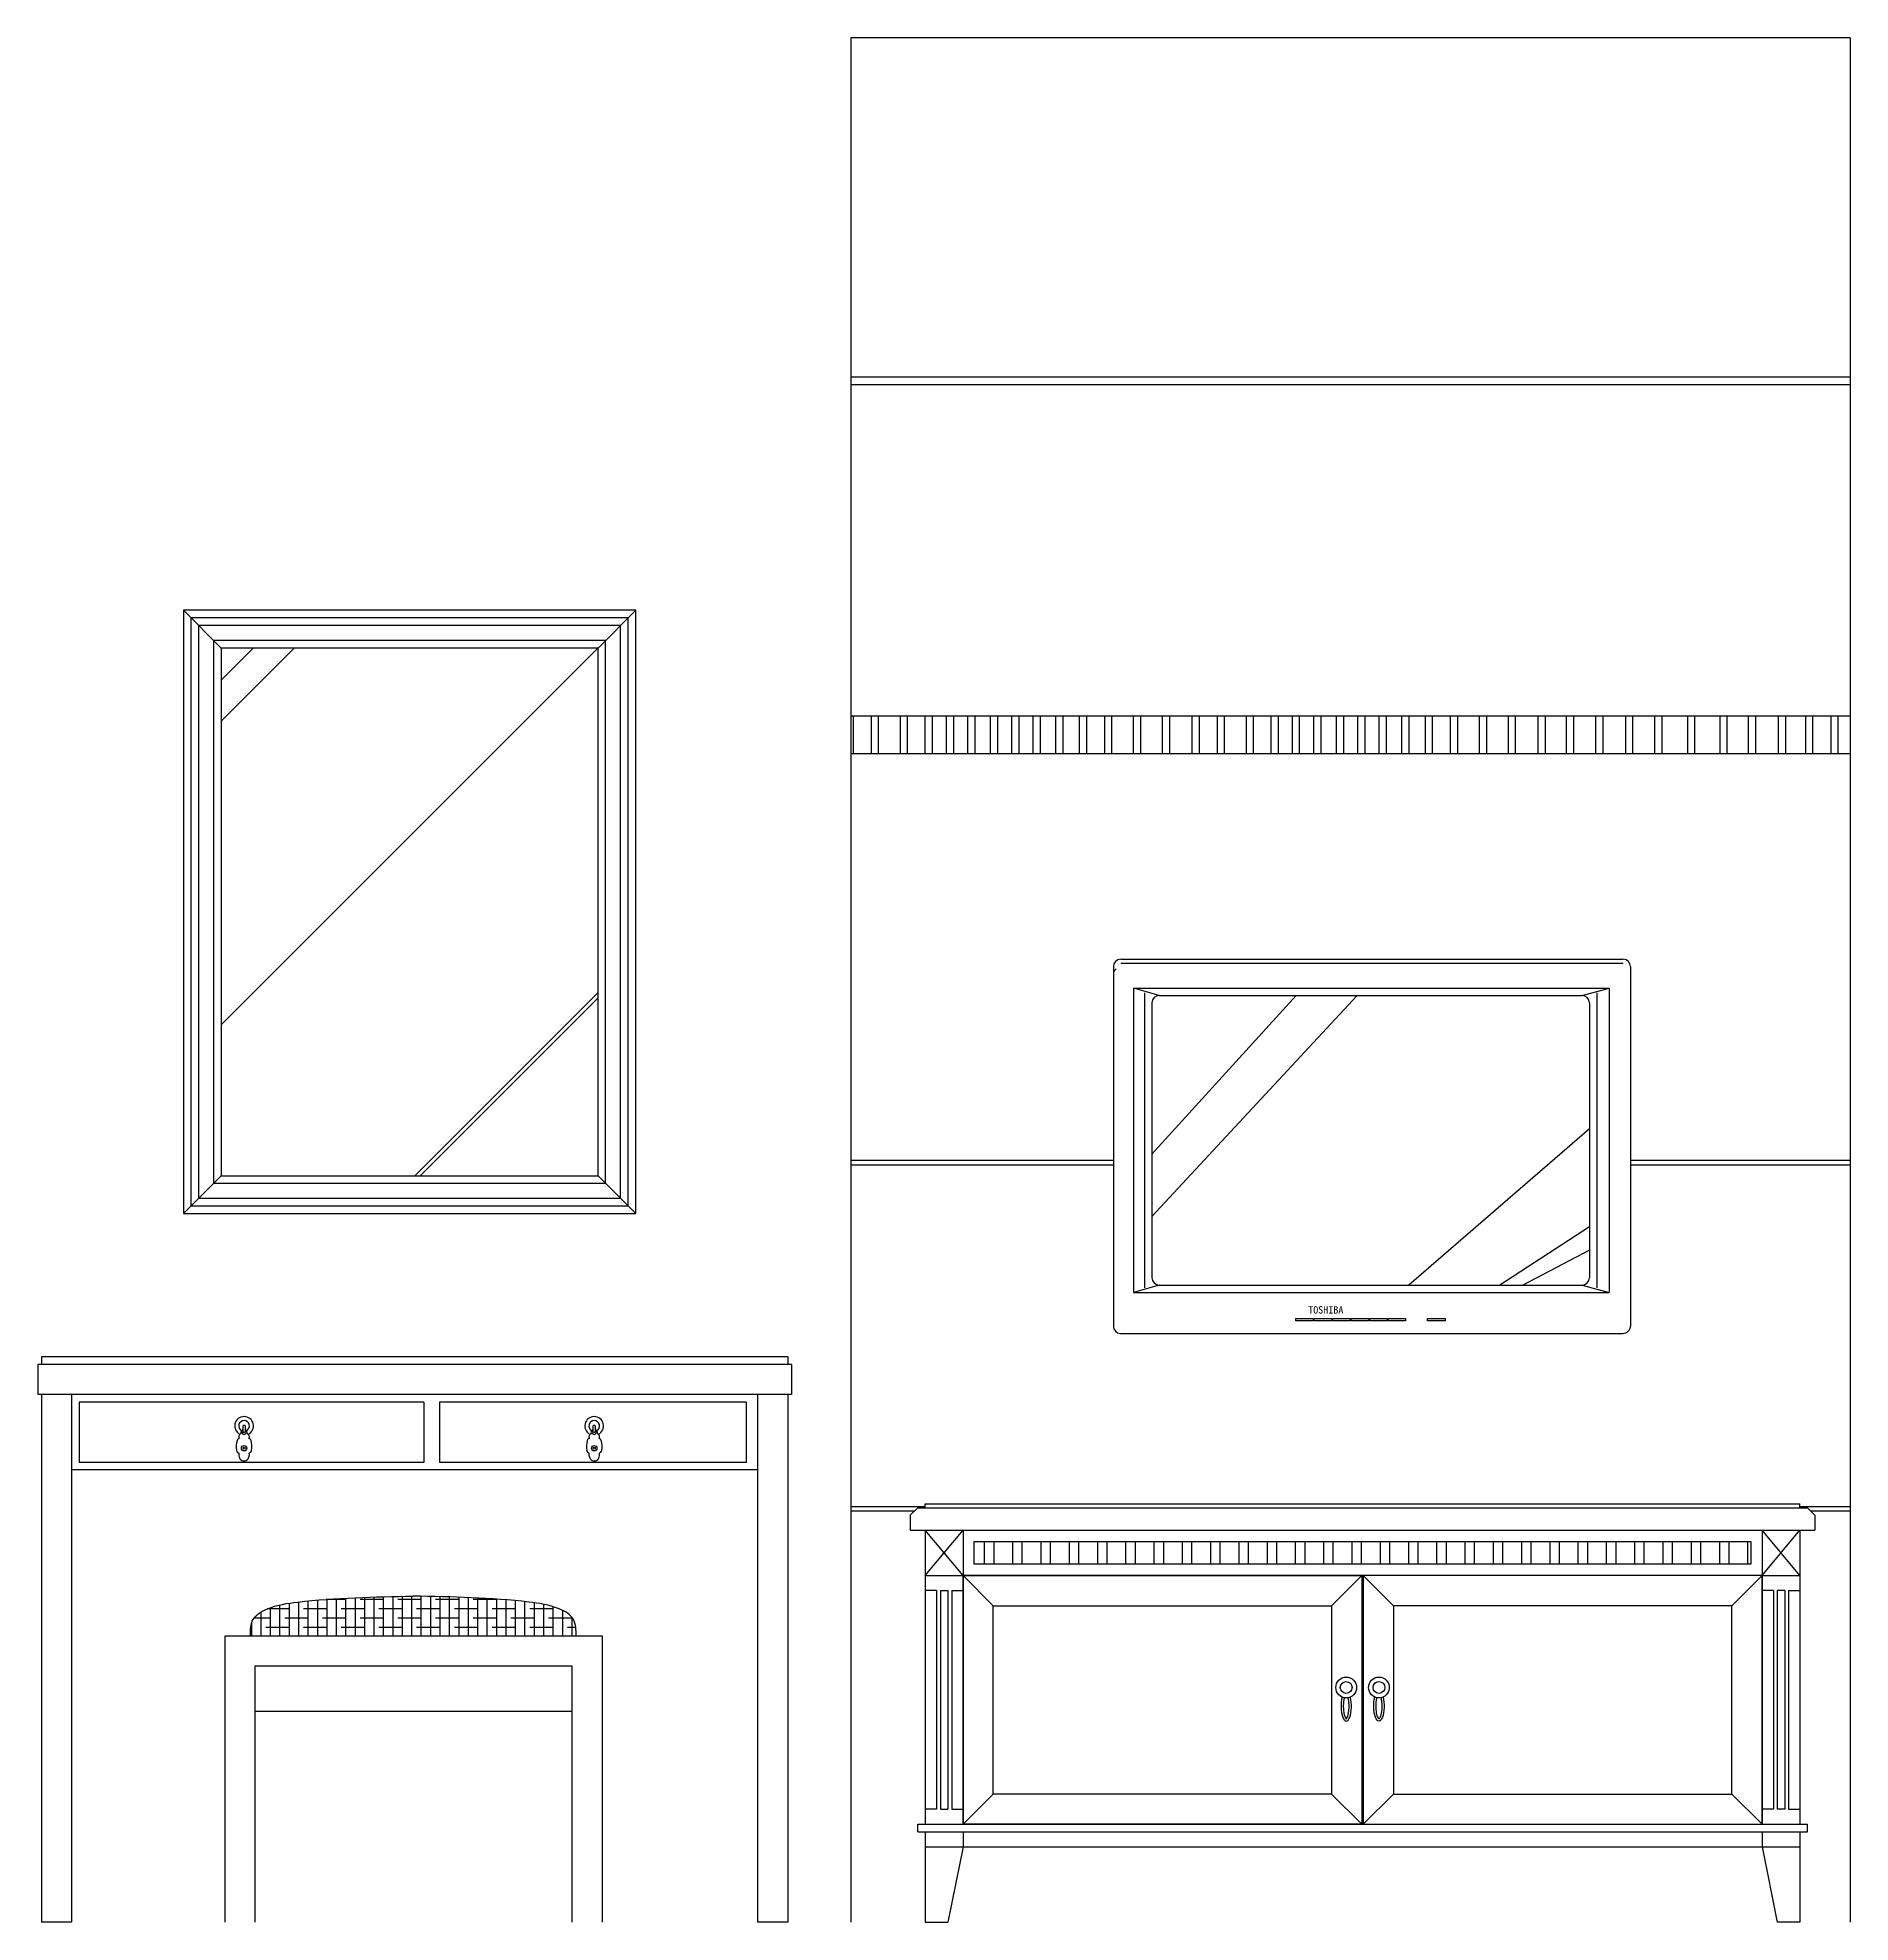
# Model space of a CAD drawing. Header units: inches. Extents: x 21 to 3896, y 0 to 2500.
# Drawn here: x 21 to 2426, y 0 to 2500 of the extents above; entities that cross this region are included whole.
import ezdxf

# ---------------------------------------------------------------- set-up
doc = ezdxf.new("R2010")
doc.units = ezdxf.units.IN
doc.header["$MEASUREMENT"] = 0
doc.layers.add('活动家具', color=251, linetype='Continuous')
doc.styles.get("Standard").update_dxf_attribs({"font": 'SimSun.ttf'})

msp = doc.modelspace()

# ---------------------------------------------------------------- texts
at = {"color": 8, "insert": (1706.7, 817.3), "char_height": 9.8, "width": 203.388, "attachment_point": 1}
msp.add_mtext('TOSHIBA', dxfattribs=at)

# ---------------------------------------------------------------- linework, layer by layer
at = {"color": 8}
for p, q in [((1458.1, 1277.5), (2124.5, 1277.5)), ((1448.3, 1267.7), (1448.3, 791)), ((1448.3, 1260.9), (1451.9, 1264.6)), ((1458.1, 1272.2), (2124.5, 1272.2)), ((2134.3, 1267.7), (2134.3, 791)), ((1509.1, 1229.5), (1475, 1239.3)), ((1475, 1239.3), (2105.8, 1239.3)), ((1475, 1239.3), (1475, 835.4)), ((1489.5, 1232.9), (1489.5, 841.8)), ((1771.8, 1229.5), (1499.3, 936.2)), ((1690.8, 1229.5), (1499.3, 1019.1)), ((1509.1, 1229.5), (2070, 1229.5)), ((2070, 1229.5), (2105.8, 1239.3)), ((2089.6, 1232.9), (2089.6, 841.8)), ((2105.8, 1239.3), (2105.8, 835.4)), ((1499.3, 1219.7), (1499.3, 855)), ((2079.8, 1219.7), (2079.8, 855)), ((2079.8, 1052.5), (1840, 845.2)), ((2079.8, 922.7), (1961.1, 845.2)), ((2079.8, 891.7), (1991.4, 845.2)), ((1509.1, 845.2), (1475, 835.4)), ((1475, 835.4), (2105.8, 835.4)), ((1509.1, 845.2), (2070, 845.2)), ((2070, 845.2), (2105.8, 835.4)), ((1457.5, 781.2), (2123.9, 781.2))]:
    msp.add_line(p, q, dxfattribs=at)
for points in [[(1690.3, 801.1), (1713.4, 801.1), (1713.4, 797.9), (1690.3, 797.9)], [(1714.8, 801.1), (1737.9, 801.1), (1737.9, 797.9), (1714.8, 797.9)], [(1739.3, 801.1), (1762.4, 801.1), (1762.4, 797.9), (1739.3, 797.9)], [(1763.8, 801.1), (1786.9, 801.1), (1786.9, 797.9), (1763.8, 797.9)], [(1788.3, 801.1), (1811.4, 801.1), (1811.4, 797.9), (1788.3, 797.9)], [(1812.8, 801.1), (1835.9, 801.1), (1835.9, 797.9), (1812.8, 797.9)], [(1865, 801.1), (1888.2, 801.1), (1888.2, 797.9), (1865, 797.9)]]:
    msp.add_lwpolyline(points, close=True, dxfattribs=at)
for centre, radius, start, end in [((1458.1, 1267.7), 9.8, 90, 180), ((2124.5, 1267.7), 9.8, 0, 90), ((1509.1, 1219.7), 9.8, 90, 180), ((2070, 1219.7), 9.8, 0, 90), ((1509.1, 855), 9.8, 180, 270), ((1509.1, 855), 9.8, 180, 270), ((2070, 855), 9.8, 270, 0), ((2070, 855), 9.8, 270, 0), ((1458.1, 791), 9.8, 180, 266.7975), ((2124.2, 791.3), 10.1, 268.4218, 358.3757)]:
    msp.add_arc(centre, radius, start, end, dxfattribs=at)
at = {"layer": '活动家具', "color": 251, "ltscale": 100}
for p, q in [((1099.8, 2500), (1099.8, 0)), ((2425.8, 2500), (1099.8, 2500)), ((2425.8, 2500), (2425.8, 0)), ((1099.8, 2050), (2425.8, 2050)), ((1099.8, 2040), (2425.8, 2040)), ((214.7, 1740.4), (214.7, 940.4)), ((814.7, 1740.4), (214.7, 1740.4)), ((214.7, 1740.4), (264.7, 1690.4)), ((224.7, 1730.4), (224.7, 950.4)), ((804.7, 1730.4), (224.7, 1730.4)), ((764.7, 1690.4), (814.7, 1740.4)), ((804.7, 950.4), (804.7, 1730.4)), ((814.7, 940.4), (814.7, 1740.4)), ((234.7, 1720.4), (234.7, 960.4)), ((794.7, 1720.4), (234.7, 1720.4)), ((254.7, 1700.4), (254.7, 980.4)), ((774.7, 1700.4), (254.7, 1700.4)), ((774.7, 980.4), (774.7, 1700.4)), ((794.7, 960.4), (794.7, 1720.4)), ((264.7, 1690.4), (264.7, 990.4)), ((764.7, 1690.4), (264.7, 1690.4)), ((264.7, 1593.2), (361.8, 1690.4)), ((264.7, 1647.8), (307.2, 1690.4)), ((264.7, 1190.5), (764.5, 1690.4)), ((764.7, 990.4), (764.7, 1690.4)), ((1099.8, 1600.5), (2425.8, 1600.5)), ((1103, 1600.5), (1103, 1550.5)), ((1126.8, 1600.5), (1126.8, 1550.5)), ((1136.4, 1600.5), (1136.4, 1550.5)), ((1165.3, 1600.5), (1165.3, 1550.5)), ((1174.8, 1600.5), (1174.8, 1550.5)), ((1198.3, 1600.5), (1198.3, 1550.5)), ((1207.9, 1600.5), (1207.9, 1550.5)), ((1226.5, 1600.5), (1226.5, 1550.5)), ((1236, 1600.5), (1236, 1550.5)), ((1254.8, 1600.5), (1254.8, 1550.5)), ((1264.4, 1600.5), (1264.4, 1550.5)), ((1285, 1600.5), (1285, 1550.5)), ((1294.5, 1600.5), (1294.5, 1550.5)), ((1313.1, 1600.5), (1313.1, 1550.5)), ((1322.7, 1600.5), (1322.7, 1550.5)), ((1341.5, 1600.5), (1341.5, 1550.5)), ((1351.1, 1600.5), (1351.1, 1550.5)), ((1371.7, 1600.5), (1371.7, 1550.5)), ((1381.2, 1600.5), (1381.2, 1550.5)), ((1402.8, 1600.5), (1402.8, 1550.5)), ((1412.4, 1600.5), (1412.4, 1550.5)), ((1436.3, 1600.5), (1436.3, 1550.5)), ((1445.8, 1600.5), (1445.8, 1550.5)), ((1474.7, 1600.5), (1474.7, 1550.5)), ((1484.2, 1600.5), (1484.2, 1550.5)), ((1512.9, 1600.5), (1512.9, 1550.5)), ((1522.5, 1600.5), (1522.5, 1550.5)), ((1552.4, 1600.5), (1552.4, 1550.5)), ((1561.9, 1600.5), (1561.9, 1550.5)), ((1585.8, 1600.5), (1585.8, 1550.5)), ((1595.3, 1600.5), (1595.3, 1550.5)), ((1624.2, 1600.5), (1624.2, 1550.5)), ((1633.8, 1600.5), (1633.8, 1550.5)), ((1657.3, 1600.5), (1657.3, 1550.5)), ((1666.8, 1600.5), (1666.8, 1550.5)), ((1685.4, 1600.5), (1685.4, 1550.5)), ((1694.9, 1600.5), (1694.9, 1550.5)), ((1713.8, 1600.5), (1713.8, 1550.5)), ((1723.3, 1600.5), (1723.3, 1550.5)), ((1743.9, 1600.5), (1743.9, 1550.5)), ((1753.5, 1600.5), (1753.5, 1550.5)), ((1772.1, 1600.5), (1772.1, 1550.5)), ((1781.6, 1600.5), (1781.6, 1550.5)), ((1800.4, 1600.5), (1800.4, 1550.5)), ((1810, 1600.5), (1810, 1550.5)), ((1830.6, 1600.5), (1830.6, 1550.5)), ((1840.1, 1600.5), (1840.1, 1550.5)), ((1861.8, 1600.5), (1861.8, 1550.5)), ((1871.3, 1600.5), (1871.3, 1550.5)), ((1895.2, 1600.5), (1895.2, 1550.5)), ((1904.7, 1600.5), (1904.7, 1550.5)), ((1933.6, 1600.5), (1933.6, 1550.5)), ((1943.2, 1600.5), (1943.2, 1550.5)), ((1971.9, 1600.5), (1971.9, 1550.5)), ((1981.4, 1600.5), (1981.4, 1550.5)), ((2011.3, 1600.5), (2011.3, 1550.5)), ((2020.8, 1600.5), (2020.8, 1550.5)), ((2049, 1600.5), (2049, 1550.5)), ((2058.5, 1600.5), (2058.5, 1550.5)), ((2087.9, 1600.5), (2087.9, 1550.5)), ((2097.5, 1600.5), (2097.5, 1550.5)), ((2127.5, 1600.5), (2127.5, 1550.5)), ((2137, 1600.5), (2137, 1550.5)), ((2166.1, 1600.5), (2166.1, 1550.5)), ((2175.7, 1600.5), (2175.7, 1550.5)), ((2209.6, 1600.5), (2209.6, 1550.5)), ((2219.1, 1600.5), (2219.1, 1550.5)), ((2252.5, 1600.5), (2252.5, 1550.5)), ((2262, 1600.5), (2262, 1550.5)), ((2290.4, 1600.5), (2290.4, 1550.5)), ((2299.9, 1600.5), (2299.9, 1550.5)), ((2330.1, 1600.5), (2330.1, 1550.5)), ((2339.6, 1600.5), (2339.6, 1550.5)), ((2366.2, 1600.5), (2366.2, 1550.5)), ((2375.8, 1600.5), (2375.8, 1550.5)), ((2399.8, 1600.5), (2399.8, 1550.5)), ((2409.4, 1600.5), (2409.4, 1550.5)), ((1099.8, 1550.5), (2425.8, 1550.5)), ((521.8, 990.4), (764.7, 1233.3)), ((528.6, 990.4), (764.7, 1226.4)), ((1448.3, 1010.4), (1099.8, 1010.4)), ((1448.3, 1004.4), (1099.8, 1004.4)), ((2425.8, 1010.4), (2134.3, 1010.4)), ((2425.8, 1004.4), (2134.3, 1004.4)), ((264.7, 990.4), (214.7, 940.4)), ((254.7, 980.4), (774.7, 980.4)), ((264.7, 990.4), (764.7, 990.4)), ((764.7, 990.4), (814.7, 940.4)), ((224.7, 950.4), (804.7, 950.4)), ((234.7, 960.4), (794.7, 960.4)), ((214.7, 940.4), (814.7, 940.4)), ((26.4, 750.1), (26.4, 740.1)), ((1016.4, 750), (26.4, 750.1)), ((1016.4, 750), (1016.4, 740)), ((21.4, 740), (21.4, 700)), ((1021.4, 740), (21.4, 740)), ((1021.4, 740), (1021.4, 700)), ((1021.4, 700), (21.4, 700)), ((26.4, 700.1), (26.4, 0)), ((66.4, 700.1), (66.4, 0)), ((976.4, 700), (976.4, 0)), ((1016.4, 700), (1016.4, 0)), ((76.4, 690.1), (76.4, 610.1)), ((533.4, 690), (76.4, 690.1)), ((533.4, 690), (533.4, 610)), ((554.3, 690), (554.3, 610)), ((961.4, 690), (554.3, 690)), ((961.4, 690), (961.4, 610)), ((293.4, 658.3), (293.4, 650.9)), ((297, 650.9), (297, 658.3)), ((757.8, 658.3), (757.8, 650.9)), ((761.4, 650.9), (761.4, 658.3)), ((976.4, 600), (66.4, 600.1)), ((533.4, 610), (76.4, 610.1)), ((961.4, 610), (554.3, 610)), ((1099.8, 551.7), (1198.8, 551.7)), ((1198.8, 550), (1198.8, 555)), ((1198.8, 555), (2358.8, 555)), ((2358.8, 550), (2358.8, 555)), ((2358.8, 551.7), (2425.8, 551.7)), ((1099.8, 545.7), (1184.5, 545.7)), ((1178.8, 540), (1188.8, 550)), ((1178.8, 540), (1178.8, 520)), ((1188.8, 550), (2368.8, 550)), ((2368.8, 550), (2378.8, 540)), ((2373.1, 545.7), (2425.8, 545.7)), ((2378.8, 540), (2378.8, 520)), ((1178.8, 520), (2378.8, 520)), ((1198.8, 460), (1248.8, 520)), ((1248.8, 460), (1198.8, 520)), ((1198.8, 520), (1198.8, 130)), ((1248.8, 520), (1248.8, 130)), ((1263.8, 475), (1263.8, 505)), ((1263.8, 505), (2293.8, 505)), ((1277.5, 475), (1277.5, 505)), ((1290, 475), (1290, 505)), ((1315, 475), (1315, 505)), ((1327.5, 475), (1327.5, 505)), ((1352.5, 475), (1352.5, 505)), ((1365, 475), (1365, 505)), ((1390, 475), (1390, 505)), ((1402.5, 475), (1402.5, 505)), ((1427.5, 475), (1427.5, 505)), ((1440, 475), (1440, 505)), ((1465, 475), (1465, 505)), ((1477.5, 475), (1477.5, 505)), ((1502.5, 475), (1502.5, 505)), ((1515, 475), (1515, 505)), ((1540, 475), (1540, 505)), ((1552.5, 475), (1552.5, 505)), ((1577.5, 475), (1577.5, 505)), ((1590, 475), (1590, 505)), ((1615, 475), (1615, 505)), ((1627.5, 475), (1627.5, 505)), ((1652.5, 475), (1652.5, 505)), ((1665, 475), (1665, 505)), ((1690, 475), (1690, 505)), ((1702.5, 475), (1702.5, 505)), ((1727.5, 475), (1727.5, 505)), ((1740, 475), (1740, 505)), ((1765, 475), (1765, 505)), ((1777.5, 475), (1777.5, 505)), ((1802.5, 475), (1802.5, 505)), ((1815, 475), (1815, 505)), ((1840, 475), (1840, 505)), ((1852.5, 475), (1852.5, 505)), ((1877.5, 475), (1877.5, 505)), ((1890, 475), (1890, 505)), ((1915, 475), (1915, 505)), ((1927.5, 475), (1927.5, 505)), ((1952.5, 475), (1952.5, 505)), ((1965, 475), (1965, 505)), ((1990, 475), (1990, 505)), ((2002.5, 475), (2002.5, 505)), ((2027.5, 475), (2027.5, 505)), ((2040, 475), (2040, 505)), ((2065, 475), (2065, 505)), ((2077.5, 475), (2077.5, 505)), ((2102.5, 475), (2102.5, 505)), ((2115, 475), (2115, 505)), ((2140, 475), (2140, 505)), ((2152.5, 475), (2152.5, 505)), ((2177.5, 475), (2177.5, 505)), ((2190, 475), (2190, 505)), ((2215, 475), (2215, 505)), ((2227.5, 475), (2227.5, 505)), ((2252.5, 475), (2252.5, 505)), ((2265, 475), (2265, 505)), ((2290, 475), (2290, 505)), ((2293.8, 505), (2293.8, 475)), ((2308.8, 460), (2358.8, 520)), ((2358.8, 460), (2308.8, 520)), ((2308.8, 520), (2308.8, 130)), ((2358.8, 520), (2358.8, 130)), ((2293.8, 475), (1263.8, 475)), ((1198.8, 460), (1248.8, 460)), ((1288.8, 420), (1248.8, 460)), ((2308.8, 460), (1248.8, 460)), ((1248.8, 130), (1248.8, 460)), ((1248.8, 460), (1777.8, 460)), ((1737.8, 420), (1777.8, 460)), ((1777.8, 460), (1777.8, 130)), ((1777.8, 460), (1777.8, 130)), ((1819.8, 420), (1779.8, 460)), ((1779.8, 460), (1779.8, 130)), ((2308.8, 460), (1779.8, 460)), ((1779.8, 460), (1779.8, 130)), ((2268.8, 420), (2308.8, 460)), ((2308.8, 460), (2358.8, 460)), ((2308.8, 130), (2308.8, 460)), ((380.3, 380), (380.3, 426.3)), ((392.8, 380), (392.8, 427.5)), ((430.3, 428.4), (403.9, 428.4)), ((405.3, 380), (405.3, 428.5)), ((417.8, 380), (417.8, 429.3)), ((430.3, 380), (430.3, 430)), ((442.8, 380), (442.8, 430.6)), ((480.3, 428.4), (449.1, 428.4)), ((455.3, 380), (455.3, 431.1)), ((467.8, 380), (467.8, 431.5)), ((480.3, 380), (480.3, 431.9)), ((492.8, 380), (492.8, 432.2)), ((530.3, 428.4), (499.1, 428.4)), ((505.3, 380), (505.3, 432.5)), ((517.8, 380), (517.8, 432.8)), ((530.3, 380), (530.3, 432.6)), ((542.8, 380), (542.8, 432.3)), ((580.3, 428.4), (549.1, 428.4)), ((555.3, 380), (555.3, 432)), ((567.8, 380), (567.8, 431.7)), ((580.3, 380), (580.3, 431.3)), ((592.8, 380), (592.8, 430.8)), ((630.3, 428.4), (599.1, 428.4)), ((605.3, 380), (605.3, 430.2)), ((617.8, 380), (617.8, 429.5)), ((630.3, 380), (630.3, 428.7)), ((642.8, 380), (642.8, 427.8)), ((655.3, 380), (655.3, 426.7)), ((667.8, 380), (667.8, 425.4)), ((1213.8, 440), (1198.8, 440)), ((1213.8, 440), (1213.8, 150)), ((1218.8, 440), (1228.8, 440)), ((1218.8, 440), (1218.8, 150)), ((1228.8, 440), (1228.8, 150)), ((1233.8, 440), (1248.8, 440)), ((1233.8, 440), (1233.8, 150)), ((2323.8, 440), (2308.8, 440)), ((2323.8, 440), (2323.8, 150)), ((2338.8, 440), (2328.8, 440)), ((2328.8, 440), (2328.8, 150)), ((2338.8, 440), (2338.8, 150)), ((2343.8, 440), (2358.8, 440)), ((2343.8, 440), (2343.8, 150)), ((330.3, 403.4), (308.2, 403.4)), ((317.8, 380), (317.8, 411.7)), ((355.3, 415.9), (326.4, 415.9)), ((330.3, 380), (330.3, 417.4)), ((342.8, 380), (342.8, 421.1)), ((380.3, 403.4), (349.1, 403.4)), ((355.3, 380), (355.3, 423.4)), ((367.8, 380), (367.8, 425)), ((405.3, 415.9), (374.1, 415.9)), ((430.3, 403.4), (399.1, 403.4)), ((455.3, 415.9), (424.1, 415.9)), ((480.3, 403.4), (449.1, 403.4)), ((505.3, 415.9), (474.1, 415.9)), ((530.3, 403.4), (499.1, 403.4)), ((555.3, 415.9), (524.1, 415.9)), ((580.3, 403.4), (549.1, 403.4)), ((605.3, 415.9), (574.1, 415.9)), ((630.3, 403.4), (599.1, 403.4)), ((655.3, 415.9), (624.1, 415.9)), ((680.3, 403.4), (649.1, 403.4)), ((705.3, 415.9), (674.1, 415.9)), ((680.3, 380), (680.3, 423.9)), ((692.8, 380), (692.8, 421.8)), ((730.3, 403.4), (699.1, 403.4)), ((705.3, 380), (705.3, 418.6)), ((717.8, 380), (717.8, 413.6)), ((730.3, 380), (730.3, 404.4)), ((1288.8, 170), (1288.8, 420)), ((1288.8, 420), (1737.8, 420)), ((1737.8, 420), (1737.8, 170)), ((2268.8, 420), (1819.8, 420)), ((1819.8, 420), (1819.8, 170)), ((2268.8, 170), (2268.8, 420)), ((270.1, 380), (770.1, 380)), ((270.1, 0), (270.1, 380)), ((305.3, 390.9), (304, 390.9)), ((305.3, 380), (305.3, 397.5)), ((355.3, 390.9), (324.1, 390.9)), ((405.3, 390.9), (374.1, 390.9)), ((455.3, 390.9), (424.1, 390.9)), ((505.3, 390.9), (474.1, 390.9)), ((555.3, 390.9), (524.1, 390.9)), ((605.3, 390.9), (574.1, 390.9)), ((655.3, 390.9), (624.1, 390.9)), ((705.3, 390.9), (674.1, 390.9)), ((735.2, 390.9), (724.1, 390.9)), ((770.1, 380), (770.1, 0)), ((310.1, 340), (730.1, 340)), ((310.1, 0), (310.1, 340)), ((730.1, 340), (730.1, 0)), ((310.1, 280), (730.1, 280)), ((1288.8, 170), (1248.8, 130)), ((1737.8, 170), (1288.8, 170)), ((1737.8, 170), (1777.8, 130)), ((1819.8, 170), (1779.8, 130)), ((1819.8, 170), (2268.8, 170)), ((2268.8, 170), (2308.8, 130)), ((1188.8, 120), (1188.8, 130)), ((1188.8, 130), (2368.8, 130)), ((1213.8, 150), (1198.8, 150)), ((1218.8, 150), (1228.8, 150)), ((1233.8, 150), (1248.8, 150)), ((1777.8, 130), (1248.8, 130)), ((1779.8, 130), (2308.8, 130)), ((2323.8, 150), (2308.8, 150)), ((2338.8, 150), (2328.8, 150)), ((2343.8, 150), (2358.8, 150)), ((2368.8, 120), (2368.8, 130)), ((1188.8, 120), (2368.8, 120)), ((1198.8, 120), (1198.8, 0)), ((1248.8, 120), (1248.8, 100)), ((2308.8, 120), (2308.8, 100)), ((2358.8, 120), (2358.8, 0)), ((1198.8, 100), (1248.8, 100)), ((1248.8, 100), (1228.8, 0)), ((1248.8, 100), (2308.8, 100)), ((2308.8, 100), (2328.8, 0)), ((2308.8, 100), (2358.8, 100)), ((66.4, 0), (26.4, 0)), ((1016.4, 0), (976.4, 0)), ((1198.8, 0), (1228.8, 0)), ((2358.8, 0), (2328.8, 0))]:
    msp.add_line(p, q, dxfattribs=at)
for centre, radius in [((295.2, 628.9), 3.54), ((295.2, 628.9), 1.38), ((759.7, 628.9), 3.54), ((759.7, 628.9), 1.38), ((1757.1, 311.5), 13.8), ((1800.5, 311.5), 13.8), ((1757.1, 311.5), 7.82), ((1800.5, 311.5), 7.82)]:
    msp.add_circle(centre, radius, dxfattribs=at)
for centre, radius, start, end in [((295.2, 658.5), 12.4, 296.607, 243.393), ((295.2, 658.5), 7.04, 297.7535, 242.2465), ((295.8, 649.2), 5.01, 119.505, 191.1479), ((294.8, 649.8), 2.25, 128.2706, 187.0498), ((295.2, 657), 2.23, 35.3232, 144.6768), ((295.2, 652.2), 2.23, 215.3232, 324.6768), ((294.5, 649.2), 5.01, 348.8521, 60.495), ((295.6, 649.8), 2.25, 352.9502, 51.7294), ((759.6, 658.5), 12.4, 296.607, 243.393), ((759.6, 658.5), 7.04, 297.7535, 242.2465), ((760.3, 649.2), 5.01, 119.505, 191.1479), ((759.2, 649.8), 2.25, 128.2706, 187.0498), ((759.6, 657), 2.23, 35.3232, 144.6768), ((759.6, 652.2), 2.23, 215.3232, 324.6768), ((759, 649.2), 5.01, 348.8521, 60.495), ((760.1, 649.8), 2.25, 352.9502, 51.7294), ((316.1, 631), 31.3, 164.6817, 189.2111), ((289.6, 626.7), 4.47, 188.9398, 251.8294), ((289, 638.5), 3.16, 93.7032, 166.4626), ((292.6, 644), 4.53, 112.2546, 211.1023), ((295.2, 649.9), 2.69, 189.1211, 350.8789), ((297.7, 644), 4.53, 328.8977, 67.7454), ((301.4, 638.5), 3.16, 13.5374, 86.2968), ((300.8, 626.7), 4.47, 288.1706, 351.0602), ((274.2, 631), 31.3, 350.7889, 15.3183), ((780.6, 631), 31.3, 164.6817, 189.2111), ((754, 626.7), 4.47, 188.9398, 251.8294), ((753.4, 638.5), 3.16, 93.7032, 166.4626), ((757.1, 644), 4.53, 112.2546, 211.1023), ((759.6, 649.9), 2.69, 189.1211, 350.8789), ((762.2, 644), 4.53, 328.8977, 67.7454), ((765.8, 638.5), 3.16, 13.5374, 86.2968), ((765.2, 626.7), 4.47, 288.1706, 351.0602), ((738.7, 631), 31.3, 350.7889, 15.3183), ((297.6, 620.6), 9.63, 168.8838, 235.4542), ((295.3, 620.6), 8.51, 248.7879, 269.424), ((295.1, 620.6), 8.51, 270.576, 291.2121), ((292.7, 620.6), 9.63, 304.5458, 11.1162), ((762.1, 620.6), 9.63, 168.8838, 235.4542), ((759.7, 620.6), 8.51, 248.7879, 269.424), ((759.5, 620.6), 8.51, 270.576, 291.2121), ((757.2, 620.6), 9.63, 304.5458, 11.1162)]:
    msp.add_arc(centre, radius, start, end, dxfattribs=at)
msp.add_ellipse((1757.1, 286.6), major_axis=(0, 19.8), ratio=0.346891, start_param=0.907487, end_param=5.375698, dxfattribs=at)
at = {"layer": '活动家具', "color": 251, "ltscale": 100, "extrusion": (0, 0, -1)}
msp.add_ellipse((1800.5, 286.6), major_axis=(0, 19.8), ratio=0.346891, start_param=0.907487, end_param=5.375698, dxfattribs=at)
at = {"layer": '活动家具', "color": 251, "ltscale": 100}
for points in [[(303.6, 380), (307.2, 401.8), (326.2, 415.8), (366.3, 424.8), (519.6, 432.8)], [(735.6, 380), (732.1, 401.8), (713, 415.8), (673, 424.8), (519.6, 432.8)]]:
    msp.add_spline(points, degree=3, dxfattribs=at)
for points, knots in [([(1754.6, 297.9), (1754.4, 297.1), (1754.2, 296.3), (1753.8, 294.1), (1753.6, 292.6), (1753.2, 288.7), (1753.2, 286.3), (1753.4, 281.7), (1753.7, 279.4), (1754.4, 275.9), (1754.7, 274.6), (1755.4, 272.6), (1755.8, 271.9), (1756.3, 270.8), (1756.6, 270.5), (1756.9, 270.1), (1757, 270), (1757.1, 269.9)], [4.054832, 4.054832, 4.054832, 4.054832, 4.21662, 4.21662, 4.473721, 4.473721, 4.851007, 4.851007, 5.228293, 5.228293, 5.507604, 5.507604, 5.724092, 5.724092, 5.895948, 5.895948, 5.99471, 5.99471, 5.99471, 5.99471]), ([(1757.1, 269.9), (1757.2, 270), (1757.4, 270.2), (1757.7, 270.6), (1757.9, 270.9), (1758.5, 272), (1758.9, 272.9), (1759.6, 275.1), (1759.9, 276.4), (1760.4, 279.1), (1760.6, 280.6), (1761, 284.4), (1761, 286.8), (1760.8, 291.5), (1760.5, 293.8), (1760, 296.5), (1759.8, 297.2), (1759.6, 297.9)], [0.288475, 0.288475, 0.288475, 0.288475, 0.42465, 0.42465, 0.560824, 0.560824, 0.817926, 0.817926, 1.075027, 1.075027, 1.332128, 1.332128, 1.709414, 1.709414, 2.0867, 2.0867, 2.228351, 2.228351, 2.228351, 2.228351]), ([(1800.5, 269.9), (1800.4, 270), (1800.2, 270.2), (1799.9, 270.6), (1799.7, 270.9), (1799.1, 272), (1798.7, 272.9), (1798, 275.1), (1797.7, 276.4), (1797.2, 279.1), (1797, 280.6), (1796.6, 284.4), (1796.6, 286.8), (1796.8, 291.5), (1797.1, 293.8), (1797.6, 296.5), (1797.8, 297.2), (1798, 297.9)], [0.288475, 0.288475, 0.288475, 0.288475, 0.42465, 0.42465, 0.560824, 0.560824, 0.817926, 0.817926, 1.075027, 1.075027, 1.332128, 1.332128, 1.709414, 1.709414, 2.0867, 2.0867, 2.228351, 2.228351, 2.228351, 2.228351]), ([(1803, 297.9), (1803.2, 297.1), (1803.4, 296.3), (1803.8, 294.1), (1804, 292.6), (1804.4, 288.7), (1804.4, 286.3), (1804.2, 281.7), (1803.9, 279.4), (1803.2, 275.9), (1802.9, 274.6), (1802.2, 272.6), (1801.8, 271.9), (1801.3, 270.8), (1801, 270.5), (1800.7, 270.1), (1800.6, 270), (1800.5, 269.9)], [4.054832, 4.054832, 4.054832, 4.054832, 4.21662, 4.21662, 4.473721, 4.473721, 4.851007, 4.851007, 5.228293, 5.228293, 5.507604, 5.507604, 5.724092, 5.724092, 5.895948, 5.895948, 5.99471, 5.99471, 5.99471, 5.99471])]:
    msp.add_open_spline(points, degree=3, knots=knots, dxfattribs=at)

msp.set_redraw_order([(e.dxf.handle, doc.entitydb.next_handle()) for e in msp.query("TEXT MTEXT ATTDEF DIMENSION ARC_DIMENSION")])  # texts and dimensions are drawn at this point

doc.saveas('drawing.dxf')
